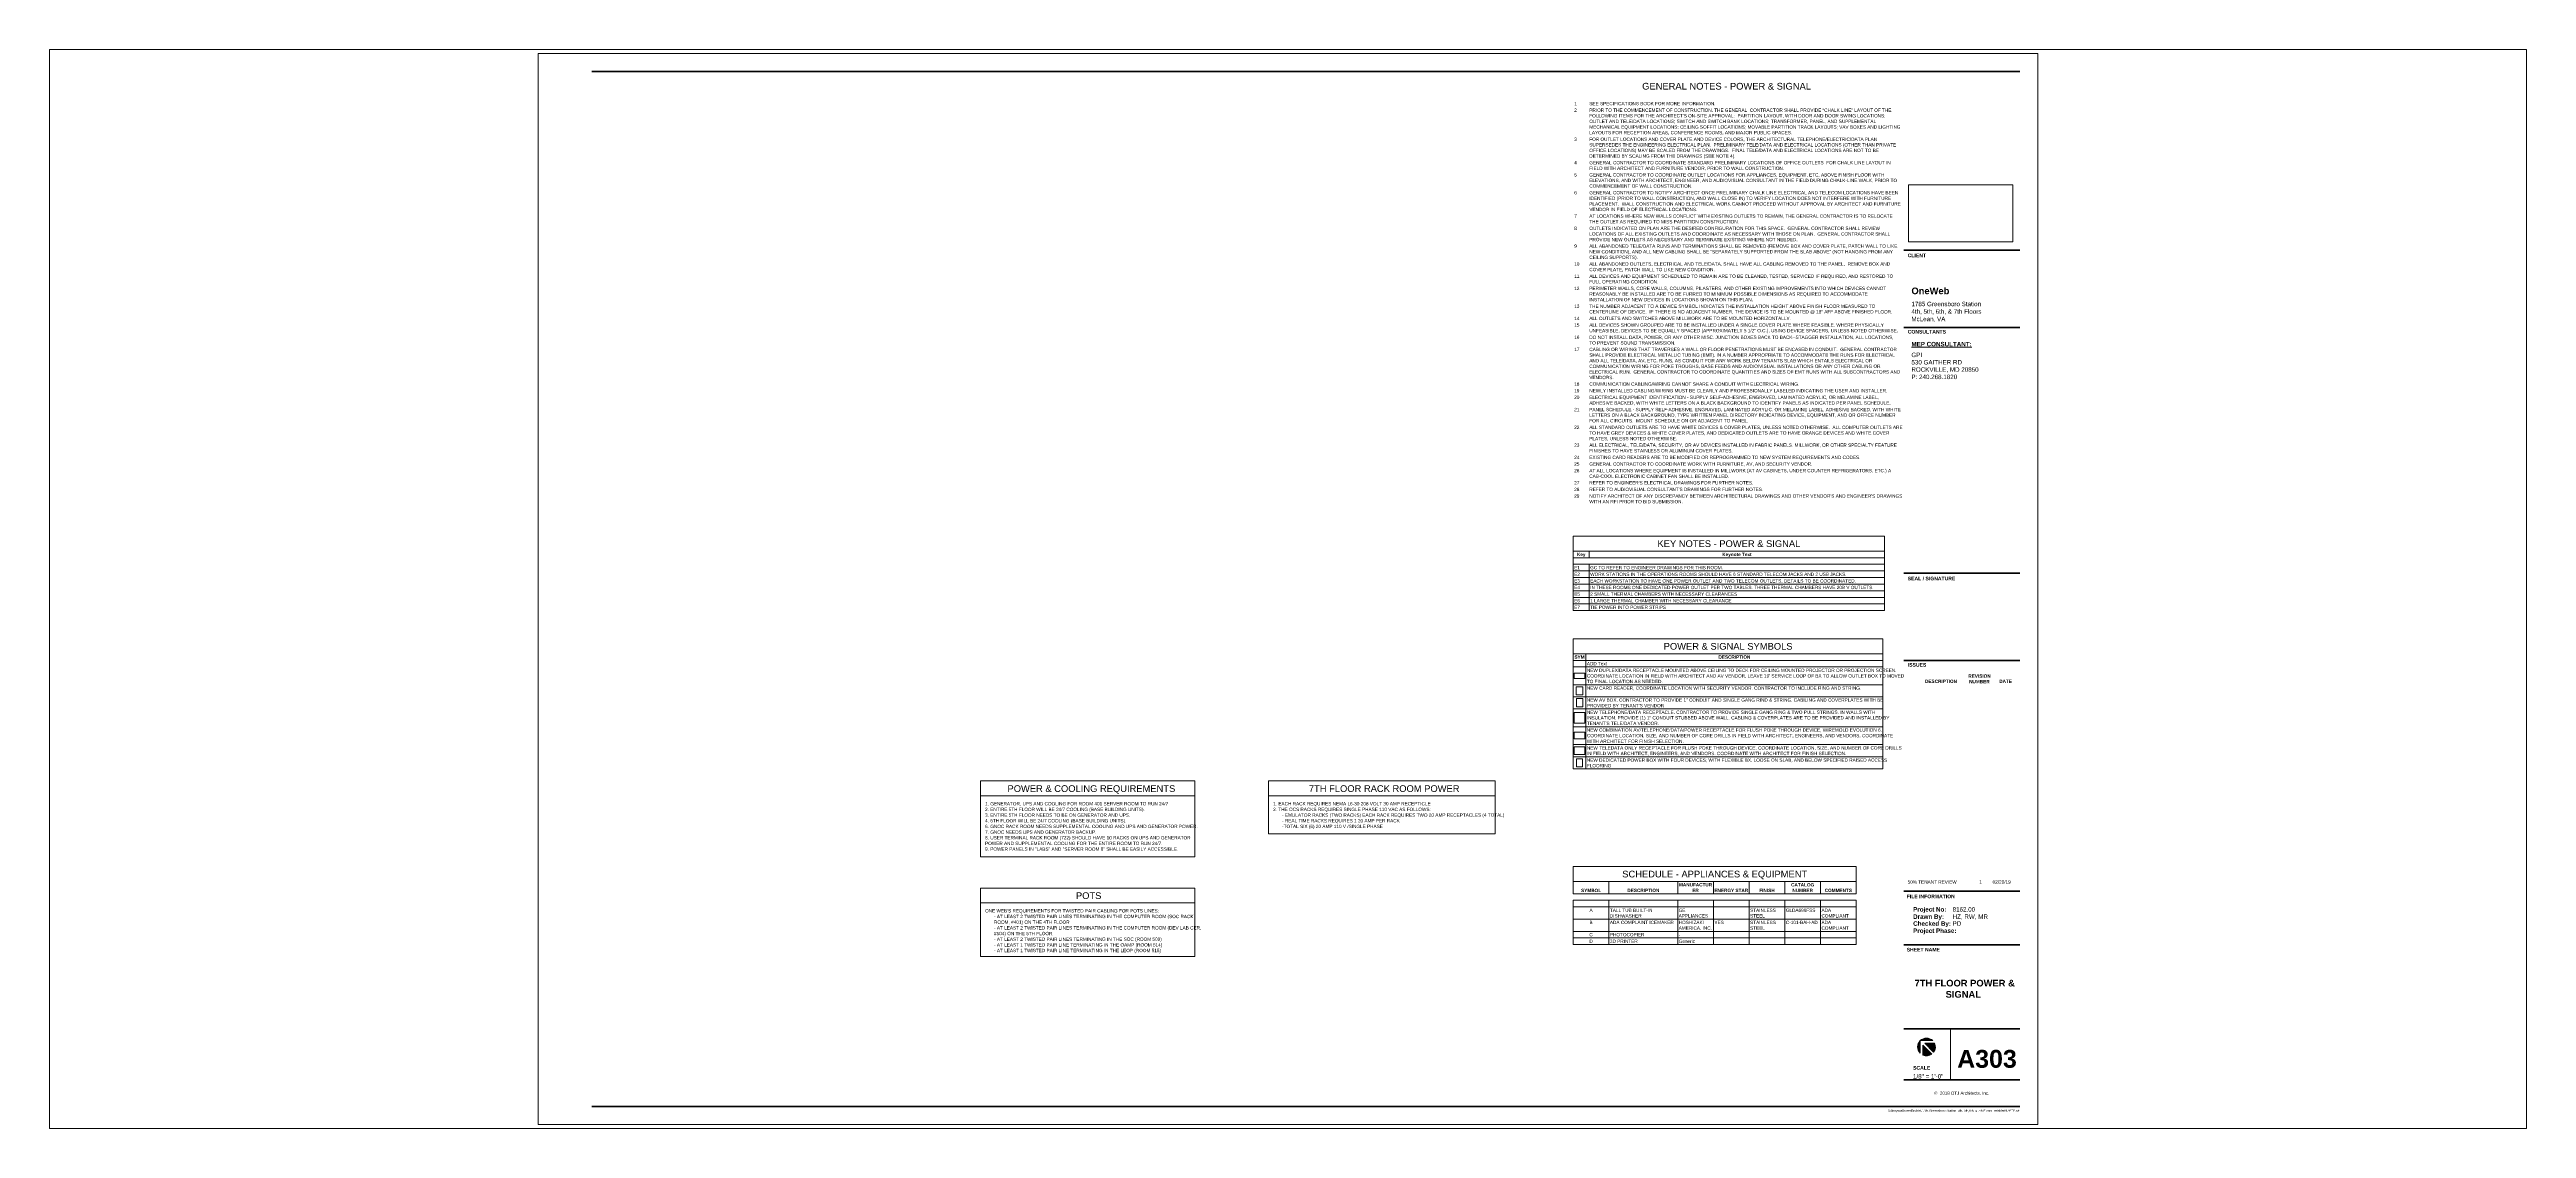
# Paper-space layout 'Layout1' of a CAD drawing. Header units: inches. Extents: x -13.7 to 55.7, y -0.1 to 30.1.
import ezdxf

# ---------------------------------------------------------------- set-up
doc = ezdxf.new("R2010")
doc.units = ezdxf.units.IN
doc.header["$MEASUREMENT"] = 0
for name, color, linetype, lineweight in [('A-ANNO-NOTE', 131, 'Continuous', 9), ('A-DETL', 90, 'Continuous', 9), ('A-DETL-THIN', 151, 'Continuous', 9), ('G-ANNO-SCHD', 231, 'Continuous', 9), ('G-ANNO-TEXT', 231, 'Continuous', 9), ('G-ANNO-TTLB', 6, 'Continuous', 9), ('G-ANNO-TTLB-THIN', 151, 'Continuous', 9), ('G-ANNO-TTLB-WIDE', 214, 'Continuous', 50)]:
    doc.layers.add(name, color=color, linetype=linetype, lineweight=lineweight)
doc.styles.add('Arial', font='arial.ttf', dxfattribs={"height": 0.09375})
doc.styles.add('Arial_B', font='arialbd.ttf', dxfattribs={"height": 0.09375})
doc.styles.add('Swis721 Lt BT', font='swissl.ttf', dxfattribs={"height": 0.088084})
doc.styles.add('Swis721 Lt BT_1', font='swissl.ttf', dxfattribs={"height": 0.125})
doc.styles.add('Swis721 Lt BT_2', font='swissl.ttf', dxfattribs={"height": 0.0625})
doc.styles.add('Swis721 Lt BT_3', font='swissl.ttf', dxfattribs={"height": 0.1875})
doc.styles.add('Swis721 Lt BT_4', font='swissl.ttf', dxfattribs={"height": 0.09375})
doc.styles.add('Swis721 Lt BT_B', font='', dxfattribs={"height": 0.101562})
doc.styles.add('Swis721 Lt BT_B_1', font='', dxfattribs={"height": 0.125})
doc.styles.add('Swis721 Lt BT_B_2', font='', dxfattribs={"height": 0.5})
doc.styles.add('Swis721 Lt BT_B_3', font='', dxfattribs={"height": 0.1875})
doc.styles.add('Swis721 Lt BT_B_4', font='', dxfattribs={"height": 0.09375})
doc.styles.get('Swis721 Lt BT_B').set_extended_font_data('Swis721 Lt BT', bold=True)
doc.styles.get('Swis721 Lt BT_B_1').set_extended_font_data('Swis721 Lt BT', bold=True)
doc.styles.get('Swis721 Lt BT_B_2').set_extended_font_data('Swis721 Lt BT', bold=True)
doc.styles.get('Swis721 Lt BT_B_3').set_extended_font_data('Swis721 Lt BT', bold=True)
doc.styles.get('Swis721 Lt BT_B_4').set_extended_font_data('Swis721 Lt BT', bold=True)
picture_1 = doc.add_image_def('image1.jpg', size_in_pixel=(2551, 1396))
picture_2 = doc.add_image_def('image2.jpg', size_in_pixel=(198, 262))
picture_3 = doc.add_image_def('image3.jpg', size_in_pixel=(499, 348))
picture_4 = doc.add_image_def('image4.jpg', size_in_pixel=(123, 78))
picture_5 = doc.add_image_def('image5.jpg', size_in_pixel=(59, 59))
picture_6 = doc.add_image_def('image6.jpg', size_in_pixel=(82, 107))
picture_7 = doc.add_image_def('image7.jpg', size_in_pixel=(245, 294))
picture_8 = doc.add_image_def('image8.jpg', size_in_pixel=(234, 121))

# ---------------------------------------------------------------- blocks, each defined once
blk = doc.blocks.new('Titleblock - 30 x 42 - DC_VA-4782849-7TH FLOOR POWER _ SIGNAL')
at = {"layer": 'G-ANNO-TTLB'}
h = blk.add_hatch(color=256, dxfattribs=at)
edge = h.paths.add_edge_path(flags=0)
edge.add_line((38.723, 2.358), (38.723, 2.007))
edge.add_arc((38.899, 2.182), 0.249, 135, 225, ccw=False)
h = blk.add_hatch(color=256, dxfattribs=at)
edge = h.paths.add_edge_path(flags=0)
edge.add_line((39.075, 2.358), (38.723, 2.358))
edge.add_arc((38.899, 2.182), 0.249, 45, 135, ccw=False)
h = blk.add_hatch(color=256, dxfattribs=at)
edge = h.paths.add_edge_path(flags=0)
edge.add_line((38.796, 1.956), (38.796, 2.233))
edge.add_line((38.796, 2.233), (39.047, 1.983))
edge.add_arc((38.899, 2.182), 0.249, 245.60725, 306.54348, ccw=False)
h = blk.add_hatch(color=256, dxfattribs=at)
edge = h.paths.add_edge_path(flags=0)
edge.add_line((38.848, 2.285), (39.125, 2.285))
edge.add_arc((38.899, 2.182), 0.249, -36.54348, 24.39275, ccw=False)
edge.add_line((39.099, 2.034), (38.848, 2.285))
at = {"layer": 'A-ANNO-NOTE'}
for p, q in [((38.723, 2.358), (39.075, 2.358)), ((38.723, 2.007), (38.723, 2.358)), ((38.723, 2.358), (38.723, 2.007)), ((39.075, 2.358), (38.723, 2.358)), ((38.723, 2.007), (38.723, 2.358)), ((38.723, 2.358), (39.075, 2.358)), ((39.047, 1.983), (38.796, 2.233)), ((38.796, 2.233), (39.047, 1.983)), ((38.796, 1.956), (38.796, 2.233)), ((38.796, 2.233), (38.796, 1.956)), ((39.047, 1.983), (38.796, 2.233)), ((38.796, 2.233), (38.796, 1.956)), ((39.099, 2.034), (38.848, 2.285)), ((38.848, 2.285), (39.099, 2.034)), ((39.125, 2.285), (38.848, 2.285)), ((38.848, 2.285), (39.125, 2.285)), ((38.848, 2.285), (39.099, 2.034)), ((39.125, 2.285), (38.848, 2.285))]:
    blk.add_line(p, q, dxfattribs=at)
for start, end in [(135, 225), (135, 225), (135, 225), (45, 135), (45, 135), (45, 135), (323.45652, 24.39275), (323.45652, 24.39275), (323.45652, 24.39275), (245.60725, 306.54348), (245.60725, 306.54348), (245.60725, 306.54348)]:
    blk.add_arc((38.899, 2.182), 0.249, start, end, dxfattribs=at)
at = {"layer": 'G-ANNO-TTLB'}
for p, q in [((42.013, 30.012), (0.012, 30.012)), ((0.012, 30.012), (0.012, 0.012)), ((42.013, 0.012), (42.013, 30.012)), ((0.012, 0.012), (42.013, 0.012))]:
    blk.add_line(p, q, dxfattribs=at)
at = {"layer": 'G-ANNO-TTLB-THIN'}
blk.add_line((39.575, 2.69), (39.575, 1.262), dxfattribs=at)
at = {"layer": 'G-ANNO-TTLB-WIDE'}
for p, q in [((41.513, 29.512), (1.512, 29.512)), ((38.262, 24.507), (41.513, 24.507)), ((38.262, 22.336), (41.513, 22.336)), ((38.262, 15.453), (41.513, 15.453)), ((38.262, 13.012), (41.513, 13.012)), ((41.513, 6.551), (38.262, 6.551)), ((41.513, 5.041), (38.262, 5.041)), ((38.262, 2.69), (41.513, 2.69)), ((38.262, 1.262), (41.513, 1.262)), ((1.512, 0.512), (38.262, 0.512)), ((38.262, 0.512), (41.513, 0.512))]:
    blk.add_line(p, q, dxfattribs=at)
at = {"layer": 'G-ANNO-TTLB', "attachment_point": 1}
for s, insert, char_height, width, style in [('CLIENT', (38.373, 24.41), 0.1016, 0.57128, 'Swis721 Lt BT_B'), ('CONSULTANTS', (38.374, 22.271), 0.10156, 1.19938, 'Swis721 Lt BT_B'), ('\\LMEP CONSULTANT:', (38.476, 21.936), 0.125, 1.94425, 'Swis721 Lt BT_B_1'), ('SEAL / SIGNATURE', (38.373, 15.356), 0.10156, 1.48344, 'Swis721 Lt BT_B'), ('ISSUES', (38.373, 12.938), 0.1016, 0.58075, 'Swis721 Lt BT_B'), ('REVISION', (40.07, 12.619), 0.0937, 0.76381, 'Arial_B'), ('DESCRIPTION', (38.857, 12.473), 0.09375, 1.09838, 'Arial_B'), ('NUMBER', (40.093, 12.463), 0.0937, 0.71016, 'Arial_B'), ('DATE', (40.935, 12.473), 0.0937, 0.43556, 'Arial_B'), ('FILE INFORMATION', (38.344, 6.45), 0.10156, 1.51816, 'Swis721 Lt BT_B'), ('Checked By:', (38.525, 5.701), 0.125, 1.20253, 'Swis721 Lt BT_B_1'), ('Project No:', (38.525, 6.099), 0.125, 1.05103, 'Swis721 Lt BT_B_1'), ('Drawn By:', (38.525, 5.895), 0.125, 0.96581, 'Swis721 Lt BT_B_1'), ('SHEET NAME', (38.344, 4.958), 0.1016, 1.04156, 'Swis721 Lt BT_B'), ('Project Phase:', (38.525, 5.501), 0.125, 1.3635, 'Swis721 Lt BT_B_1'), ('SCALE', (38.523, 1.647), 0.1016, 0.52709, 'Swis721 Lt BT_B'), ('©  2018 OTJ Architects, Inc.', (39.116, 0.93), 0.08808, 1.85587, 'Swis721 Lt BT')]:
    blk.add_mtext(s, dxfattribs=dict(at, insert=insert, char_height=char_height, width=width, style=style))
at = {"layer": 'G-ANNO-TTLB'}
image = blk.add_image(picture_1, insert=(38.392, 24.734), size_in_units=(2.924, 1.6), dxfattribs=at)
image.dxf.flags = 7

psp = doc.layouts.get("Layout1")

# ---------------------------------------------------------------- linework, layer by layer
at = {"layer": 'A-DETL', "lineweight": 18}
for p, q in [((12.399, 9.635), (18.399, 9.635)), ((12.399, 9.635), (12.399, 7.509)), ((12.399, 9.218), (18.399, 9.218)), ((18.399, 7.509), (18.399, 9.635)), ((20.469, 9.635), (26.813, 9.635)), ((20.469, 9.635), (20.469, 8.154)), ((20.469, 9.218), (26.813, 9.218)), ((26.813, 8.154), (26.813, 9.635)), ((20.469, 8.154), (26.813, 8.154)), ((12.399, 7.509), (18.399, 7.509)), ((12.399, 6.635), (18.399, 6.635)), ((12.399, 6.635), (12.399, 4.718)), ((18.399, 4.718), (18.399, 6.635)), ((12.399, 6.218), (18.399, 6.218)), ((12.399, 4.718), (18.399, 4.718))]:
    psp.add_line(p, q, dxfattribs=at)
at = {"layer": 'A-DETL-THIN'}
for p, q in [((29.002, 16.491), (29.002, 16.074)), ((37.725, 16.491), (29.002, 16.491)), ((29.002, 16.074), (29.002, 14.407)), ((29.002, 16.074), (37.725, 16.074)), ((29.45, 16.074), (29.45, 15.889)), ((37.725, 16.074), (37.725, 16.491)), ((37.725, 16.074), (37.725, 14.407)), ((29.45, 15.889), (29.002, 15.889)), ((29.45, 15.704), (29.002, 15.704)), ((29.45, 15.518), (29.002, 15.518)), ((29.45, 15.333), (29.002, 15.333)), ((37.725, 15.889), (29.45, 15.889)), ((37.725, 15.704), (29.45, 15.704)), ((29.45, 15.704), (29.45, 15.518)), ((37.725, 15.518), (29.45, 15.518)), ((29.45, 15.518), (29.45, 15.333)), ((37.725, 15.333), (29.45, 15.333)), ((29.45, 15.333), (29.45, 15.148)), ((29.45, 15.148), (29.002, 15.148)), ((29.45, 14.963), (29.002, 14.963)), ((29.45, 14.778), (29.002, 14.778)), ((29.45, 14.593), (29.002, 14.593)), ((37.725, 15.148), (29.45, 15.148)), ((29.45, 15.148), (29.45, 14.963)), ((37.725, 14.963), (29.45, 14.963)), ((29.45, 14.963), (29.45, 14.778)), ((37.725, 14.778), (29.45, 14.778)), ((29.45, 14.778), (29.45, 14.593)), ((37.725, 14.593), (29.45, 14.593)), ((29.45, 14.593), (29.45, 14.407)), ((37.725, 14.407), (29.002, 14.407)), ((29.002, 13.615), (29.002, 13.198)), ((37.679, 13.615), (29.002, 13.615)), ((29.002, 13.198), (29.002, 13.013)), ((29.002, 13.198), (37.679, 13.198)), ((29.356, 13.198), (29.356, 13.013)), ((37.679, 13.198), (37.679, 13.615)), ((37.679, 13.198), (37.679, 13.013)), ((29.356, 13.013), (29.002, 13.013)), ((29.002, 13.013), (29.002, 12.828)), ((29.356, 12.828), (29.002, 12.828)), ((29.002, 12.828), (29.002, 12.328)), ((37.679, 13.013), (29.356, 13.013)), ((29.356, 13.013), (29.356, 12.828)), ((37.679, 12.828), (29.356, 12.828)), ((29.356, 12.828), (29.356, 12.328)), ((37.679, 13.013), (37.679, 12.828)), ((37.679, 12.828), (37.679, 12.328)), ((29.356, 12.328), (29.002, 12.328)), ((29.002, 12.328), (29.002, 11.995)), ((29.356, 11.995), (29.002, 11.995)), ((29.002, 11.995), (29.002, 11.653)), ((37.679, 12.328), (29.356, 12.328)), ((29.356, 12.328), (29.356, 11.995)), ((37.679, 11.995), (29.356, 11.995)), ((29.356, 11.995), (29.356, 11.653)), ((37.679, 12.328), (37.679, 11.995)), ((37.679, 11.995), (37.679, 11.653)), ((29.356, 11.653), (29.002, 11.653)), ((29.002, 11.653), (29.002, 11.154)), ((29.356, 11.154), (29.002, 11.154)), ((29.002, 11.154), (29.002, 10.654)), ((37.679, 11.653), (29.356, 11.653)), ((29.356, 11.653), (29.356, 11.154)), ((37.679, 11.154), (29.356, 11.154)), ((29.356, 11.154), (29.356, 10.654)), ((37.679, 11.653), (37.679, 11.154)), ((37.679, 11.154), (37.679, 10.654)), ((29.356, 10.654), (29.002, 10.654)), ((29.002, 10.654), (29.002, 10.312)), ((37.679, 10.654), (29.356, 10.654)), ((29.356, 10.654), (29.356, 10.312)), ((37.679, 10.654), (37.679, 10.312)), ((29.356, 10.312), (29.002, 10.312)), ((29.002, 10.312), (29.002, 9.97)), ((29.356, 9.97), (29.002, 9.97)), ((37.679, 10.312), (29.356, 10.312)), ((29.356, 10.312), (29.356, 9.97)), ((37.679, 9.97), (29.356, 9.97)), ((37.679, 10.312), (37.679, 9.97)), ((29.002, 7.234), (29.002, 6.818)), ((36.929, 7.234), (29.002, 7.234)), ((36.929, 6.818), (36.929, 7.234)), ((29.002, 6.818), (29.002, 6.475)), ((29.002, 6.818), (36.929, 6.818)), ((30.002, 6.475), (29.002, 6.475)), ((30.002, 6.29), (29.002, 6.29)), ((29.002, 6.29), (29.002, 6.105)), ((30.002, 6.818), (30.002, 6.475)), ((31.929, 6.475), (30.002, 6.475)), ((31.929, 6.29), (30.002, 6.29)), ((30.002, 6.29), (30.002, 6.105)), ((31.929, 6.818), (31.929, 6.475)), ((32.929, 6.475), (31.929, 6.475)), ((32.929, 6.29), (31.929, 6.29)), ((31.929, 6.29), (31.929, 6.105)), ((32.929, 6.818), (32.929, 6.475)), ((33.929, 6.475), (32.929, 6.475)), ((33.929, 6.29), (32.929, 6.29)), ((32.929, 6.29), (32.929, 6.105)), ((33.929, 6.818), (33.929, 6.475)), ((34.929, 6.475), (33.929, 6.475)), ((34.929, 6.29), (33.929, 6.29)), ((33.929, 6.29), (33.929, 6.105)), ((34.929, 6.818), (34.929, 6.475)), ((35.929, 6.475), (34.929, 6.475)), ((35.929, 6.29), (34.929, 6.29)), ((34.929, 6.29), (34.929, 6.105)), ((35.929, 6.818), (35.929, 6.475)), ((36.929, 6.475), (35.929, 6.475)), ((36.929, 6.29), (35.929, 6.29)), ((35.929, 6.29), (35.929, 6.105)), ((36.929, 6.818), (36.929, 6.475)), ((36.929, 6.29), (36.929, 6.105)), ((30.002, 6.105), (29.002, 6.105)), ((29.002, 6.105), (29.002, 5.763)), ((30.002, 5.763), (29.002, 5.763)), ((29.002, 5.763), (29.002, 5.421)), ((31.929, 6.105), (30.002, 6.105)), ((30.002, 6.105), (30.002, 5.763)), ((31.929, 5.763), (30.002, 5.763)), ((30.002, 5.763), (30.002, 5.421)), ((32.929, 6.105), (31.929, 6.105)), ((31.929, 6.105), (31.929, 5.763)), ((32.929, 5.763), (31.929, 5.763)), ((31.929, 5.763), (31.929, 5.421)), ((33.929, 6.105), (32.929, 6.105)), ((32.929, 6.105), (32.929, 5.763)), ((33.929, 5.763), (32.929, 5.763)), ((32.929, 5.763), (32.929, 5.421)), ((34.929, 6.105), (33.929, 6.105)), ((33.929, 6.105), (33.929, 5.763)), ((34.929, 5.763), (33.929, 5.763)), ((33.929, 5.763), (33.929, 5.421)), ((35.929, 6.105), (34.929, 6.105)), ((34.929, 6.105), (34.929, 5.763)), ((35.929, 5.763), (34.929, 5.763)), ((34.929, 5.763), (34.929, 5.421)), ((36.929, 6.105), (35.929, 6.105)), ((35.929, 6.105), (35.929, 5.763)), ((36.929, 5.763), (35.929, 5.763)), ((35.929, 5.763), (35.929, 5.421)), ((36.929, 6.105), (36.929, 5.763)), ((36.929, 5.763), (36.929, 5.421)), ((30.002, 5.421), (29.002, 5.421)), ((29.002, 5.421), (29.002, 5.235)), ((30.002, 5.235), (29.002, 5.235)), ((29.002, 5.235), (29.002, 5.05)), ((30.002, 5.05), (29.002, 5.05)), ((31.929, 5.421), (30.002, 5.421)), ((30.002, 5.421), (30.002, 5.235)), ((31.929, 5.235), (30.002, 5.235)), ((30.002, 5.235), (30.002, 5.05)), ((31.929, 5.05), (30.002, 5.05)), ((32.929, 5.421), (31.929, 5.421)), ((31.929, 5.421), (31.929, 5.235)), ((32.929, 5.235), (31.929, 5.235)), ((31.929, 5.235), (31.929, 5.05)), ((32.929, 5.05), (31.929, 5.05)), ((33.929, 5.421), (32.929, 5.421)), ((32.929, 5.421), (32.929, 5.235)), ((33.929, 5.235), (32.929, 5.235)), ((32.929, 5.235), (32.929, 5.05)), ((33.929, 5.05), (32.929, 5.05)), ((34.929, 5.421), (33.929, 5.421)), ((33.929, 5.421), (33.929, 5.235)), ((34.929, 5.235), (33.929, 5.235)), ((33.929, 5.235), (33.929, 5.05)), ((34.929, 5.05), (33.929, 5.05)), ((35.929, 5.421), (34.929, 5.421)), ((34.929, 5.421), (34.929, 5.235)), ((35.929, 5.235), (34.929, 5.235)), ((34.929, 5.235), (34.929, 5.05)), ((35.929, 5.05), (34.929, 5.05)), ((36.929, 5.421), (35.929, 5.421)), ((35.929, 5.421), (35.929, 5.235)), ((36.929, 5.235), (35.929, 5.235)), ((35.929, 5.235), (35.929, 5.05)), ((36.929, 5.05), (35.929, 5.05)), ((36.929, 5.421), (36.929, 5.235)), ((36.929, 5.235), (36.929, 5.05))]:
    psp.add_line(p, q, dxfattribs=at)

# ---------------------------------------------------------------- block references
at = {"layer": 'G-ANNO-TTLB'}
psp.add_blockref('Titleblock - 30 x 42 - DC_VA-4782849-7TH FLOOR POWER _ SIGNAL', (0, 0), dxfattribs=at)

# ---------------------------------------------------------------- texts
at = {"layer": 'G-ANNO-SCHD'}
for s, insert, char_height, width, attachment_point, line_spacing_factor, style in [('GENERAL NOTES - POWER & SIGNAL', (33.298, 29.192), 0.1875, 5.28514, 2, 1.005062, 'Swis721 Lt BT_3'), ('2', (29.03, 28.474), 0.0937, 0.0831, 1, 1.005062, 'Swis721 Lt BT_4'), ('1', (29.03, 28.659), 0.0937, 0.0831, 1, 1.005062, 'Swis721 Lt BT_4'), ('SEE SPECIFICATIONS BOOK FOR MORE INFORMATION.', (29.453, 28.659), 0.09375, 3.95555, 1, 1.005062, 'Swis721 Lt BT_4'), ("PRIOR TO THE COMMENCEMENT OF CONSTRUCTION, THE GENERAL  CONTRACTOR SHALL PROVIDE “CHALK LINE” LAYOUT OF THE\\PFOLLOWING ITEMS FOR THE ARCHITECT'S ON-SITE APPROVAL:  PARTITION LAYOUT, WITH DOOR AND DOOR SWING LOCATIONS;\\POUTLET AND TELE/DATA LOCATIONS; SWITCH AND SWITCH BANK LOCATIONS; TRANSFORMER, PANEL, AND SUPPLEMENTAL\\PMECHANICAL EQUIPMENT LOCATIONS; CEILING SOFFIT LOCATIONS; MOVABLE PARTITION TRACK LAYOUTS; VAV BOXES AND LIGHTING\\PLAYOUTS FOR RECEPTION AREAS, CONFERENCE ROOMS, AND MAJOR PUBLIC SPACES.", (29.453, 28.474), 0.09375, 9.73098, 1, 1.005062, 'Swis721 Lt BT_4'), ('3', (29.03, 27.66), 0.0937, 0.0831, 1, 1.005062, 'Swis721 Lt BT_4'), ('FOR OUTLET LOCATIONS AND COVER PLATE AND DEVICE COLORS, THE ARCHITECTURAL TELEPHONE/ELECTRIC/DATA PLAN\\PSUPERSEDES THE ENGINEERING ELECTRICAL PLAN.  PRELIMINARY TELE/DATA AND ELECTRICAL LOCATIONS (OTHER THAN PRIVATE\\POFFICE LOCATIONS) MAY BE SCALED FROM THE DRAWINGS.  FINAL TELE/DATA AND ELECTRICAL LOCATIONS ARE NOT TO BE\\PDETERMINED BY SCALING FROM THE DRAWINGS (SEE NOTE 4).', (29.453, 27.66), 0.09375, 9.51492, 1, 1.005062, 'Swis721 Lt BT_4'), ('4', (29.03, 27.004), 0.0937, 0.0831, 1, 1.005062, 'Swis721 Lt BT_4'), ('5', (29.03, 26.662), 0.0937, 0.0831, 1, 1.005062, 'Swis721 Lt BT_4'), ('GENERAL CONTRACTOR TO COORDINATE STANDARD PRELIMINARY LOCATIONS OF OFFICE OUTLETS  FOR CHALK LINE LAYOUT IN\\PFIELD WITH ARCHITECT AND FURNITURE VENDOR, PRIOR TO WALL CONSTRUCTION.', (29.453, 27.004), 0.09375, 9.4152, 1, 1.005062, 'Swis721 Lt BT_4'), ('GENERAL CONTRACTOR TO COORDINATE OUTLET LOCATIONS FOR APPLIANCES, EQUIPMENT, ETC. ABOVE FINISH FLOOR WITH\\PELEVATIONS, AND WITH ARCHITECT, ENGINEER, AND AUDIOVISUAL CONSULTANT IN THE FIELD DURING CHALK-LINE WALK, PRIOR TO\\PCOMMENCEMENT OF WALL CONSTRUCTION.', (29.453, 26.662), 0.09375, 9.61702, 1, 1.005062, 'Swis721 Lt BT_4'), ('6', (29.03, 26.163), 0.0937, 0.0831, 1, 1.005062, 'Swis721 Lt BT_4'), ('GENERAL CONTRACTOR TO NOTIFY ARCHITECT ONCE PRELIMINARY CHALK LINE ELECTRICAL AND TELECOM LOCATIONS HAVE BEEN\\PIDENTIFIED (PRIOR TO WALL CONSTRUCTION, AND WALL CLOSE IN) TO VERIFY LOCATION DOES NOT INTERFERE WITH FURNITURE\\PPLACEMENT.  WALL CONSTRUCTION AND ELECTRICAL WORK CANNOT PROCEED WITHOUT APPROVAL BY ARCHITECT AND FURNITURE\\PVENDOR IN FIELD OF ELECTRICAL LOCATIONS.', (29.453, 26.163), 0.09375, 9.71436, 1, 1.005062, 'Swis721 Lt BT_4'), ('8', (29.03, 25.164), 0.0937, 0.0831, 1, 1.005062, 'Swis721 Lt BT_4'), ('7', (29.03, 25.506), 0.0937, 0.0831, 1, 1.005062, 'Swis721 Lt BT_4'), ('AT LOCATIONS WHERE NEW WALLS CONFLICT WITH EXISTING OUTLETS TO REMAIN, THE GENERAL CONTRACTOR IS TO RELOCATE\\PTHE OUTLET AS REQUIRED TO MISS PARTITION CONSTRUCTION.', (29.453, 25.506), 0.09375, 9.43182, 1, 1.005062, 'Swis721 Lt BT_4'), ('OUTLETS INDICATED ON PLAN ARE THE DESIRED CONFIGURATION FOR THIS SPACE.  GENERAL CONTRACTOR SHALL REVIEW\\PLOCATIONS OF ALL EXISTING OUTLETS AND COORDINATE AS NECESSARY WITH THOSE ON PLAN.  GENERAL CONTRACTOR SHALL\\PPROVIDE NEW OUTLETS AS NECESSARY AND TERMINATE EXISTING WHERE NOT NEEDED.', (29.453, 25.164), 0.09375, 9.39739, 1, 1.005062, 'Swis721 Lt BT_4'), ('9', (29.03, 24.665), 0.0937, 0.0831, 1, 1.005062, 'Swis721 Lt BT_4'), ('ALL ABANDONED TELE/DATA RUNS AND TERMINATIONS SHALL BE REMOVED (REMOVE BOX AND COVER PLATE, PATCH WALL TO LIKE\\PNEW CONDITION), AND ALL NEW CABLING SHALL BE "SEPARATELY SUPPORTED FROM THE SLAB ABOVE" (NOT HANGING FROM ANY\\PCEILING SUPPORTS).', (29.453, 24.665), 0.09375, 9.62533, 1, 1.005062, 'Swis721 Lt BT_4'), ('10', (29.03, 24.166), 0.0937, 0.1662, 1, 1.005062, 'Swis721 Lt BT_4'), ('11', (29.03, 23.823), 0.0937, 0.1662, 1, 1.005062, 'Swis721 Lt BT_4'), ('ALL ABANDONED OUTLETS, ELECTRICAL AND TELE/DATA, SHALL HAVE ALL CABLING REMOVED TO THE PANEL.  REMOVE BOX AND\\PCOVER PLATE, PATCH WALL TO LIKE NEW CONDITION.', (29.453, 24.166), 0.09375, 9.41401, 1, 1.005062, 'Swis721 Lt BT_4'), ('ALL DEVICES AND EQUIPMENT SCHEDULED TO REMAIN ARE TO BE CLEANED, TESTED, SERVICED IF REQUIRED, AND RESTORED TO\\PFULL OPERATING CONDITION.', (29.453, 23.823), 0.09375, 9.471, 1, 1.005062, 'Swis721 Lt BT_4'), ('12', (29.03, 23.481), 0.0937, 0.1662, 1, 1.005062, 'Swis721 Lt BT_4'), ('13', (29.03, 22.982), 0.0937, 0.1662, 1, 1.005062, 'Swis721 Lt BT_4'), ('THE NUMBER ADJACENT TO A DEVICE SYMBOL INDICATES THE INSTALLATION HEIGHT ABOVE FINISH FLOOR MEASURED TO\\PCENTERLINE OF DEVICE.  IF THERE IS NO ADJACENT NUMBER, THE DEVICE IS TO BE MOUNTED @ 18" AFF ABOVE FINISHED FLOOR.', (29.453, 22.982), 0.09375, 9.47693, 1, 1.005062, 'Swis721 Lt BT_4'), ('PERIMETER WALLS, CORE WALLS, COLUMNS, PILASTERS, AND OTHER EXISTING IMPROVEMENTS INTO WHICH DEVICES CANNOT\\PREASONABLY BE INSTALLED ARE TO BE FURRED TO MINIMUM POSSIBLE DIMENSIONS AS REQUIRED TO ACCOMMODATE\\PINSTALLATION OF NEW DEVICES IN LOCATIONS SHOWN ON THIS PLAN.', (29.453, 23.481), 0.09375, 9.23713, 1, 1.005062, 'Swis721 Lt BT_4'), ('14', (29.03, 22.64), 0.0937, 0.1662, 1, 1.005062, 'Swis721 Lt BT_4'), ('15', (29.03, 22.455), 0.0937, 0.1662, 1, 1.005062, 'Swis721 Lt BT_4'), ('ALL OUTLETS AND SWITCHES ABOVE MILLWORK ARE TO BE MOUNTED HORIZONTALLY.', (29.453, 22.64), 0.09375, 6.29421, 1, 1.005062, 'Swis721 Lt BT_4'), ('ALL DEVICES SHOWN GROUPED ARE TO BE INSTALLED UNDER A SINGLE COVER PLATE WHERE FEASIBLE. WHERE PHYSICALLY\\PUNFEASIBLE, DEVICES TO BE EQUALLY SPACED (APPROXIMATELY 5 1/2" O.C.), USING DEVICE SPACERS, UNLESS NOTED OTHERWISE.', (29.453, 22.455), 0.09375, 9.60633, 1, 1.005062, 'Swis721 Lt BT_4'), ('16', (29.03, 22.112), 0.0937, 0.1662, 1, 1.005062, 'Swis721 Lt BT_4'), ('17', (29.03, 21.77), 0.0937, 0.1662, 1, 1.005062, 'Swis721 Lt BT_4'), ('CABLING OR WIRING THAT TRAVERSES A WALL OR FLOOR PENETRATIONS MUST BE ENCASED IN CONDUIT.  GENERAL CONTRACTOR\\PSHALL PROVIDE ELECTRICAL METALLIC TUBING (EMT), IN A NUMBER APPROPRIATE TO ACCOMMODATE THE RUNS FOR ELECTRICAL\\PAND ALL TELE/DATA, AV, ETC. RUNS, AS CONDUIT FOR ANY WORK BELOW TENANTS SLAB WHICH ENTAILS ELECTRICAL OR\\PCOMMUNICATION WIRING FOR POKE TROUGHS, BASE FEEDS AND AUDIO/VISUAL INSTALLATIONS OR ANY OTHER CABLING OR\\PELECTRICAL RUN.  GENERAL CONTRACTOR TO COORDINATE QUANTITIES AND SIZES OF EMT RUNS WITH ALL SUBCONTRACTORS AND\\PVENDORS.', (29.453, 21.77), 0.09375, 9.71199, 1, 1.005062, 'Swis721 Lt BT_4'), ('DO NOT INSTALL DATA, POWER, OR ANY OTHER MISC. JUNCTION BOXES BACK TO BACK--STAGGER INSTALLATION, ALL LOCATIONS,\\PTO PREVENT SOUND TRANSMISSION.', (29.453, 22.112), 0.09375, 9.52798, 1, 1.005062, 'Swis721 Lt BT_4'), ('20', (29.03, 20.43), 0.0937, 0.1662, 1, 1.005062, 'Swis721 Lt BT_4'), ('18', (29.03, 20.8), 0.0937, 0.1662, 1, 1.005062, 'Swis721 Lt BT_4'), ('19', (29.03, 20.615), 0.0937, 0.1662, 1, 1.005062, 'Swis721 Lt BT_4'), ('ELECTRICAL EQUIPMENT IDENTIFICATION - SUPPLY SELF-ADHESIVE, ENGRAVED, LAMINATED ACRYLIC, OR MELAMINE LABEL,\\PADHESIVE BACKED, WITH WHITE LETTERS ON A BLACK BACKGROUND TO IDENTIFY PANELS AS INDICATED PER PANEL SCHEDULE.', (29.453, 20.43), 0.09375, 9.39858, 1, 1.005062, 'Swis721 Lt BT_4'), ('COMMUNICATION CABLING/WIRING CANNOT SHARE A CONDUIT WITH ELECTRICAL WIRING.', (29.453, 20.8), 0.09375, 6.58862, 1, 1.005062, 'Swis721 Lt BT_4'), ('NEWLY INSTALLED CABLING/WIRING MUST BE CLEARLY AND PROFESSIONALLY LABELED INDICATING THE USER AND INSTALLER.', (29.453, 20.615), 0.09375, 9.28462, 1, 1.005062, 'Swis721 Lt BT_4'), ('21', (29.03, 20.087), 0.0937, 0.1662, 1, 1.005062, 'Swis721 Lt BT_4'), ('22', (29.03, 19.588), 0.0937, 0.1662, 1, 1.005062, 'Swis721 Lt BT_4'), ('ALL STANDARD OUTLETS ARE TO HAVE WHITE DEVICES & COVER PLATES, UNLESS NOTED OTHERWISE.  ALL COMPUTER OUTLETS ARE\\PTO HAVE GREY DEVICES & WHITE COVER PLATES, AND DEDICATED OUTLETS ARE TO HAVE ORANGE DEVICES AND WHITE COVER\\PPLATES, UNLESS NOTED OTHERWISE.', (29.453, 19.588), 0.09375, 9.7203, 1, 1.005062, 'Swis721 Lt BT_4'), ('PANEL SCHEDULE - SUPPLY SELF-ADHESIVE, ENGRAVED, LAMINATED ACRYLIC, OR MELAMINE LABEL, ADHESIVE BACKED, WITH WHITE\\PLETTERS ON A BLACK BACKGROUND, TYPE WRITTEN PANEL DIRECTORY INDICATING DEVICE, EQUIPMENT, AND OR OFFICE NUMBER\\PFOR ALL CIRCUITS.  MOUNT SCHEDULE ON OR ADJACENT TO PANEL.', (29.453, 20.087), 0.09375, 9.70012, 1, 1.005062, 'Swis721 Lt BT_4'), ('23', (29.03, 19.089), 0.0937, 0.1662, 1, 1.005062, 'Swis721 Lt BT_4'), ('24', (29.03, 18.747), 0.0937, 0.1662, 1, 1.005062, 'Swis721 Lt BT_4'), ('ALL ELECTRICAL, TELE/DATA, SECURITY, OR AV DEVICES INSTALLED IN FABRIC PANELS, MILLWORK, OR OTHER SPECIALTY FEATURE\\PFINISHES TO HAVE STAINLESS OR ALUMINUM COVER PLATES.', (29.453, 19.089), 0.09375, 9.51492, 1, 1.005062, 'Swis721 Lt BT_4'), ('EXISTING CARD READERS ARE TO BE MODIFIED OR REPROGRAMMED TO NEW SYSTEM REQUIREMENTS AND CODES.', (29.453, 18.747), 0.09375, 8.44412, 1, 1.005062, 'Swis721 Lt BT_4'), ('25', (29.03, 18.561), 0.0937, 0.1662, 1, 1.005062, 'Swis721 Lt BT_4'), ('26', (29.03, 18.376), 0.0937, 0.1662, 1, 1.005062, 'Swis721 Lt BT_4'), ('AT ALL LOCATIONS WHERE EQUIPMENT IS INSTALLED IN MILLWORK (AT AV CABINETS, UNDER COUNTER REFRIGERATORS, ETC.) A\\PCAB-COOL ELECTRONIC CABINET FAN SHALL BE INSTALLED.', (29.453, 18.376), 0.09375, 9.3879, 1, 1.005062, 'Swis721 Lt BT_4'), ('GENERAL CONTRACTOR TO COORDINATE WORK WITH FURNITURE, AV, AND SECURITY VENDOR.', (29.453, 18.561), 0.09375, 6.9412, 1, 1.005062, 'Swis721 Lt BT_4'), ('27', (29.03, 18.034), 0.0937, 0.1662, 1, 1.005062, 'Swis721 Lt BT_4'), ('28', (29.03, 17.849), 0.0937, 0.1662, 1, 1.005062, 'Swis721 Lt BT_4'), ('29', (29.03, 17.664), 0.0937, 0.1662, 1, 1.005062, 'Swis721 Lt BT_4'), ("NOTIFY ARCHITECT OF ANY DISCREPANCY BETWEEN ARCHITECTURAL DRAWINGS AND OTHER VENDOR'S AND ENGINEER'S DRAWINGS\\PWITH AN RFI PRIOR TO BID SUBMISSION.", (29.453, 17.664), 0.09375, 9.71792, 1, 1.005062, 'Swis721 Lt BT_4'), ("REFER TO ENGINEER'S ELECTRICAL DRAWINGS FOR FURTHER NOTES.", (29.453, 18.034), 0.09375, 5.08096, 1, 1.005062, 'Swis721 Lt BT_4'), ("REFER TO AUDIOVISUAL CONSULTANT'S DRAWINGS FOR FURTHER NOTES.", (29.453, 17.849), 0.09375, 5.40623, 1, 1.005062, 'Swis721 Lt BT_4'), ('Key', (29.226, 16.028), 0.0937, 0.2588, 2, 1.005062, 'Swis721 Lt BT_B_4'), ('KEY NOTES - POWER & SIGNAL', (33.364, 16.376), 0.1875, 4.45652, 2, 1.005062, 'Swis721 Lt BT_3'), ('Keynote Text', (33.588, 16.028), 0.09375, 0.88798, 2, 1.005062, 'Swis721 Lt BT_B_4'), ('E1', (29.03, 15.658), 0.0937, 0.17807, 1, 1.005062, 'Swis721 Lt BT_4'), ('E2', (29.03, 15.472), 0.0937, 0.17807, 1, 1.005062, 'Swis721 Lt BT_4'), ('E3', (29.03, 15.287), 0.0937, 0.17807, 1, 1.005062, 'Swis721 Lt BT_4'), ('WORK STATIONS IN THE OPERATIONS ROOMS SHOULD HAVE 6 STANDARD TELECOM JACKS AND 2 USB JACKS.', (29.478, 15.472), 0.09375, 8.04287, 1, 1.005062, 'Swis721 Lt BT_4'), ('GC TO REFER TO ENGINEER DRAWINGS FOR THIS ROOM.', (29.478, 15.658), 0.09375, 4.14549, 1, 1.005062, 'Swis721 Lt BT_4'), ('EACH WORKSTATION TO HAVE ONE POWER OUTLET AND TWO TELECOM OUTLETS. DETAILS TO BE COORDINATED.', (29.478, 15.287), 0.09375, 8.29217, 1, 1.005062, 'Swis721 Lt BT_4'), ('E4', (29.03, 15.102), 0.0937, 0.17807, 1, 1.005062, 'Swis721 Lt BT_4'), ('E5', (29.03, 14.917), 0.0937, 0.17807, 1, 1.005062, 'Swis721 Lt BT_4'), ('E6', (29.03, 14.732), 0.0937, 0.17807, 1, 1.005062, 'Swis721 Lt BT_4'), ('2 SMALL THERMAL CHAMBERS WITH NECESSARY CLEARANCES', (29.478, 14.917), 0.09375, 4.57998, 1, 1.005062, 'Swis721 Lt BT_4'), ('1 LARGE THERMAL CHAMBER WITH NECESSARY CLEARANCE', (29.478, 14.732), 0.09375, 4.39954, 1, 1.005062, 'Swis721 Lt BT_4'), ('IN THESE ROOMS ONE DEDICATED POWER OUTLET PER TWO TABLES. THREE THERMAL CHAMBERS HAVE 20B V OUTLETS.', (29.478, 15.102), 0.09375, 8.81688, 1, 1.005062, 'Swis721 Lt BT_4'), ('E7', (29.03, 14.547), 0.0937, 0.17807, 1, 1.005062, 'Swis721 Lt BT_4'), ('TIE POWER INTO POWER STRIPS', (29.478, 14.547), 0.09375, 2.32323, 1, 1.005062, 'Swis721 Lt BT_4'), ('POWER & SIGNAL SYMBOLS', (33.341, 13.5), 0.1875, 4.02915, 2, 1.005062, 'Swis721 Lt BT_3'), ('SYM', (29.179, 13.152), 0.0937, 0.3134, 2, 1.005062, 'Swis721 Lt BT_B_4'), ('ADD Text', (29.385, 12.967), 0.0937, 0.63512, 1, 1.005062, 'Swis721 Lt BT_4'), ("NEW DUPLEX/DATA RECEPTACLE MOUNTED ABOVE CEILING TO DECK FOR CEILING MOUNTED PROJECTOR OR PROJECTION SCREEN.\\PCOORDINATE LOCATION IN FIELD WITH ARCHITECT AND AV VENDOR. LEAVE 10' SERVICE LOOP OF BX TO ALLOW OUTLET BOX TO MOVED\\PTO FINAL LOCATION AS NEEDED.", (29.385, 12.782), 0.09375, 9.89243, 1, 1.005062, 'Swis721 Lt BT_4'), ('DESCRIPTION', (33.518, 13.152), 0.09375, 1.00313, 2, 1.005062, 'Swis721 Lt BT_B_4'), ('NEW CARD READER, COORDINATE LOCATION WITH SECURITY VENDOR. CONTRACTOR TO INCLUDE RING AND STRING.', (29.385, 12.282), 0.09375, 8.56402, 1, 1.005062, 'Swis721 Lt BT_4'), ('NEW AV BOX. CONTRACTOR TO PROVIDE 1" CONDUIT AND SINGLE GANG RIND & STRING. CABILING AND COVERPLATES WITH BE\\PPROVIDED BY TENANT\'S VENDOR', (29.385, 11.949), 0.09375, 9.26444, 1, 1.005062, 'Swis721 Lt BT_4'), ('NEW COMBINATION AV/TELEPHONE/DATA/POWER RECEPTACLE FOR FLUSH POKE THROUGH DEVICE, WIREMOLD EVOLUTION 6.\\PCOORDINATE LOCATION, SIZE, AND NUMBER OF CORE DRILLS IN FIELD WITH ARCHITECT, ENGINEERS, AND VENDORS. COORDINATE\\PWITH ARCHITECT FOR FINISH SELECTION.', (29.385, 11.108), 0.09375, 9.5909, 1, 1.005062, 'Swis721 Lt BT_4'), ('NEW TELEPHONE/DATA RECEPTACLE. CONTRACTOR TO PROVIDE SINGLE GANG RING & TWO PULL STRINGS. IN WALLS WITH\\PINSULATION, PROVIDE (1) 1" CONDUIT STUBBED ABOVE WALL. CABLING & COVERPLATES ARE TO BE PROVIDED AND INSTALLED BY\\PTENANT\'S TELE/DATA VENDOR.', (29.385, 11.607), 0.09375, 9.42945, 1, 1.005062, 'Swis721 Lt BT_4'), ('NEW TELEDATA ONLY RECEPTACLE FOR FLUSH POKE THROUGH DEVICE. COORDINATE LOCATION, SIZE, AND NUMBER OF CORE DRILLS\\PIN FIELD WITH ARCHITECT, ENGINEERS, AND VENDORS. COORDINATE WITH ARCHITECT FOR FINISH SELECTION.', (29.385, 10.608), 0.09375, 9.85919, 1, 1.005062, 'Swis721 Lt BT_4'), ('NEW DEDICATED POWER BOX WITH FOUR DEVICES; WITH FLEXIBLE BX, LOOSE ON SLAB, AND BELOW SPECIFIED RAISED ACCESS\\PFLOORING', (29.385, 10.266), 0.09375, 9.35822, 1, 1.005062, 'Swis721 Lt BT_4'), ('SCHEDULE - APPLIANCES & EQUIPMENT', (32.966, 7.119), 0.1875, 5.81223, 2, 1.005062, 'Swis721 Lt BT_3'), ('SYMBOL', (29.502, 6.615), 0.0937, 0.61731, 2, 1.005062, 'Swis721 Lt BT_B_4'), ('DESCRIPTION', (30.966, 6.615), 0.09375, 1.00313, 2, 1.005062, 'Swis721 Lt BT_B_4'), ('MANUFACTUR\\PER', (32.429, 6.772), 0.0937, 1.04231, 2, 1.005062, 'Swis721 Lt BT_B_4'), ('ENERGY STAR', (33.429, 6.615), 0.09375, 1.03637, 2, 1.005062, 'Swis721 Lt BT_B_4'), ('FINISH', (34.429, 6.615), 0.0937, 0.48554, 2, 1.005062, 'Swis721 Lt BT_B_4'), ('CATALOG\\PNUMBER', (35.429, 6.772), 0.0937, 0.7111, 2, 1.005062, 'Swis721 Lt BT_B_4'), ('COMMENTS', (36.429, 6.615), 0.0937, 0.87492, 2, 1.005062, 'Swis721 Lt BT_B_4'), ('50% TENANT REVIEW', (38.369, 6.85), 0.09375, 1.64132, 1, 0.941778, 'Arial'), ('1', (40.411, 6.85), 0.0937, 0.08723, 2, 0.941778, 'Arial'), ('02/20/19', (40.749, 6.85), 0.0937, 0.61062, 1, 0.941778, 'Arial'), ('A', (29.502, 6.059), 0.0937, 0.09616, 2, 1.005062, 'Swis721 Lt BT_4'), ('B', (29.502, 5.717), 0.0937, 0.09972, 2, 1.005062, 'Swis721 Lt BT_4'), ('ADA COMPLAINT ICEMAKER', (30.03, 5.717), 0.09375, 2.0027, 1, 1.005062, 'Swis721 Lt BT_4'), ('TALL TUB BUILT-IN\\PDISHWASHER', (30.03, 6.059), 0.09375, 1.32722, 1, 1.005062, 'Swis721 Lt BT_4'), ('GE\\PAPPLIANCES', (31.957, 6.059), 0.0937, 0.91054, 1, 1.005062, 'Swis721 Lt BT_4'), ('HOSHIZAKI\\PAMERICA, INC.', (31.957, 5.717), 0.09375, 1.04231, 1, 1.005062, 'Swis721 Lt BT_4'), ('YES', (32.957, 5.717), 0.0937, 0.27779, 1, 1.005062, 'Swis721 Lt BT_4'), ('STAINLESS\\PSTEEL', (33.957, 6.059), 0.0937, 0.78826, 1, 1.005062, 'Swis721 Lt BT_4'), ('STAINLESS\\PSTEEL', (33.957, 5.717), 0.0937, 0.78826, 1, 1.005062, 'Swis721 Lt BT_4'), ('GLDA696FSS', (34.957, 6.059), 0.0937, 0.93309, 1, 1.005062, 'Swis721 Lt BT_4'), ('C-101-BAH-AD', (34.957, 5.717), 0.09375, 1.02331, 1, 1.005062, 'Swis721 Lt BT_4'), ('ADA\\PCOMPLIANT', (35.957, 6.059), 0.0937, 0.8583, 1, 1.005062, 'Swis721 Lt BT_4'), ('ADA\\PCOMPLIANT', (35.957, 5.717), 0.0937, 0.8583, 1, 1.005062, 'Swis721 Lt BT_4'), ('C', (29.502, 5.375), 0.0937, 0.10922, 2, 1.005062, 'Swis721 Lt BT_4'), ('D', (29.502, 5.19), 0.0937, 0.10922, 2, 1.005062, 'Swis721 Lt BT_4'), ('3D PRINTER', (30.03, 5.19), 0.0937, 0.85593, 1, 1.005062, 'Swis721 Lt BT_4'), ('PHOTOCOPIER', (30.03, 5.375), 0.09375, 1.08148, 1, 1.005062, 'Swis721 Lt BT_4'), ('-', (31.957, 5.375), 0.0937, 0.05105, 1, 1.005062, 'Swis721 Lt BT_4'), ('Generic', (31.957, 5.19), 0.0937, 0.52828, 1, 1.005062, 'Swis721 Lt BT_4')]:
    psp.add_mtext(s, dxfattribs=dict(at, insert=insert, char_height=char_height, width=width, attachment_point=attachment_point, line_spacing_factor=line_spacing_factor, style=style))
at = {"layer": 'G-ANNO-TEXT', "color": 7, "attachment_point": 1}
for s, insert, char_height, width, style in [('1. GENERATOR, UPS AND COOLING FOR ROOM 401 SERVER ROOM TO RUN 24/7', (12.527, 9.043), 0.09375, 5.97163, 'Swis721 Lt BT_4'), ('POWER & COOLING REQUIREMENTS ', (13.155, 9.514), 0.1875, 5.43506, 'Swis721 Lt BT_3'), ('1. EACH RACK REQUIRES NEMA L6-30 208 VOLT 30 AMP RECEPTICLE ', (20.597, 9.043), 0.09375, 5.12891, 'Swis721 Lt BT_4'), ('7TH FLOOR RACK ROOM POWER ', (21.597, 9.514), 0.1875, 4.8985, 'Swis721 Lt BT_3'), ('4. 6TH FLOOR WILL BE 24/7 COOLING (BASE BUILDING UNITS).', (12.527, 8.566), 0.09375, 4.62075, 'Swis721 Lt BT_4'), ('3. ENTIRE 5TH FLOOR NEEDS TO BE ON GENERATOR AND UPS.', (12.527, 8.725), 0.09375, 4.70912, 'Swis721 Lt BT_4'), ('2. ENTIRE 5TH FLOOR WILL BE 24/7 COOLING (BASE BUILDING UNITS).', (12.527, 8.884), 0.09375, 5.2015, 'Swis721 Lt BT_4'), ('6. GNOC RACK ROOM NEEDS SUPPLEMENTAL COOLING AND UPS AND GENERATOR POWER.', (12.527, 8.407), 0.09375, 6.92797, 'Swis721 Lt BT_4'), ('^I', (20.597, 8.725), 0.0937, 0.303, 'Swis721 Lt BT_4'), ('^I', (20.597, 8.566), 0.0937, 0.303, 'Swis721 Lt BT_4'), ('^I', (20.597, 8.407), 0.0937, 0.303, 'Swis721 Lt BT_4'), ('2. THE OCS RACKS REQUIRES SINGLE PHASE 110 VAC AS FOLLOWS:', (20.597, 8.884), 0.09375, 5.09103, 'Swis721 Lt BT_4'), ('- EMULATOR RACKS (TWO RACKS) EACH RACK REQUIRES TWO 20 AMP RECEPTACLES (4 TOTAL)', (20.847, 8.725), 0.09375, 7.14891, 'Swis721 Lt BT_4'), ('- REAL TIME RACKS REQUIRES 1 20 AMP PER RACK', (20.847, 8.566), 0.09375, 3.78119, 'Swis721 Lt BT_4'), ('-TOTAL SIX (6) 20 AMP 110 V /SINGLE PHASE', (20.847, 8.407), 0.09375, 3.25094, 'Swis721 Lt BT_4'), ('8. USER TERMINAL RACK ROOM (722) SHOULD HAVE 10 RACKS ON UPS AND GENERATOR ', (12.527, 8.089), 0.09375, 6.71966, 'Swis721 Lt BT_4'), ('9. POWER PANELS IN "LABS" AND "SERVER ROOM 8" SHALL BE EASILY ACCESSIBLE.', (12.527, 7.772), 0.09375, 6.18309, 'Swis721 Lt BT_4'), ('7. GNOC NEEDS UPS AND GENERATOR BACKUP.', (12.527, 8.248), 0.09375, 3.63284, 'Swis721 Lt BT_4'), ('POWER AND SUPPLEMENTAL COOLING FOR THE ENTIRE ROOM TO RUN 24/7.', (12.527, 7.931), 0.09375, 5.76647, 'Swis721 Lt BT_4'), ('POTS ', (15.072, 6.514), 0.1875, 0.88059, 'Swis721 Lt BT_3'), ('^I', (12.527, 5.884), 0.0937, 0.303, 'Swis721 Lt BT_4'), ('^I', (12.527, 5.725), 0.0937, 0.303, 'Swis721 Lt BT_4'), ('^I', (12.527, 5.566), 0.0937, 0.303, 'Swis721 Lt BT_4'), ("ONE WEB'S REQUIREMENTS FOR TWISTED PAIR CABLING FOR POTS LINES:", (12.527, 6.043), 0.09375, 5.58341, 'Swis721 Lt BT_4'), ('- AT LEAST 2 TWISTED PAIR LINES TERMINATING IN THE COMPUTER ROOM (SOC RACK ', (12.777, 5.884), 0.09375, 6.45137, 'Swis721 Lt BT_4'), ('- AT LEAST 2 TWISTED PAIR LINES TERMINATING IN THE COMPUTER ROOM (DEV LAB CER, ', (12.777, 5.566), 0.09375, 6.666, 'Swis721 Lt BT_4'), ('ROOM, #401) ON THE 4TH FLOOR', (12.777, 5.725), 0.09375, 2.52184, 'Swis721 Lt BT_4'), ('^I', (12.527, 5.407), 0.0937, 0.303, 'Swis721 Lt BT_4'), ('^I', (12.527, 5.248), 0.0937, 0.303, 'Swis721 Lt BT_4'), ('^I', (12.527, 5.089), 0.0937, 0.303, 'Swis721 Lt BT_4'), ('^I', (12.527, 4.931), 0.0937, 0.303, 'Swis721 Lt BT_4'), ('#504) ON THE 5TH FLOOR ', (12.777, 5.407), 0.09375, 1.99475, 'Swis721 Lt BT_4'), ('- AT LEAST 2 TWISTED PAIR LINES TERMINATING IN THE SOC (ROOM 509)', (12.777, 5.248), 0.09375, 5.38772, 'Swis721 Lt BT_4'), ('- AT LEAST 1 TWISTED PAIR LINE TERMINATING IN THE OAMP (ROOM 514)', (12.777, 5.089), 0.09375, 5.40981, 'Swis721 Lt BT_4'), ('- AT LEAST 1 TWISTED PAIR LINE TERMINATING IN THE LEOP (ROOM 515)', (12.777, 4.931), 0.09375, 5.36247, 'Swis721 Lt BT_4')]:
    psp.add_mtext(s, dxfattribs=dict(at, insert=insert, char_height=char_height, width=width, style=style))
at = {"layer": 'G-ANNO-TTLB', "attachment_point": 1}
for s, insert, char_height, width, style in [('OneWeb', (38.476, 23.458), 0.1875, 1.22778, 'Swis721 Lt BT_B_3'), ('1785 Greensboro Station ', (38.476, 23.06), 0.125, 2.34194, 'Swis721 Lt BT_1'), ('4th, 5th, 6th, & 7th Floors', (38.476, 22.849), 0.125, 2.29775, 'Swis721 Lt BT_1'), ('McLean, VA', (38.476, 22.639), 0.125, 1.09522, 'Swis721 Lt BT_1'), ('GPI', (38.476, 21.633), 0.125, 0.33456, 'Swis721 Lt BT_1'), ('530 GAITHER RD', (38.476, 21.427), 0.125, 1.60337, 'Swis721 Lt BT_1'), ('ROCKVILLE, MD 20850', (38.476, 21.223), 0.125, 2.16203, 'Swis721 Lt BT_1'), ('P: 240.268.1820', (38.476, 21.017), 0.125, 1.49291, 'Swis721 Lt BT_1'), ('8162.00', (39.63, 6.099), 0.125, 0.73856, 'Swis721 Lt BT_1'), ('HZ, RW, MR', (39.63, 5.895), 0.125, 1.12363, 'Swis721 Lt BT_1'), ('PD', (39.63, 5.701), 0.125, 0.27459, 'Swis721 Lt BT_1'), ('7TH FLOOR POWER &', (38.564, 4.064), 0.1875, 3.22253, 'Swis721 Lt BT_B_3'), ('SIGNAL', (39.434, 3.749), 0.1875, 1.11416, 'Swis721 Lt BT_B_3'), ('A303', (39.758, 2.099), 0.5, 1.87797, 'Swis721 Lt BT_B_2'), (' 1/8" = 1\'-0"', (38.472, 1.421), 0.125, 1.07628, 'Swis721 Lt BT_1')]:
    psp.add_mtext(s, dxfattribs=dict(at, insert=insert, char_height=char_height, width=width, style=style))

# ---------------------------------------------------------------- pictures from other files: only their frames are drawn
at = {"layer": 'A-DETL-THIN'}
image = psp.add_image(picture_8, insert=(29.03, 12.501), size_in_units=(0.298, 0.154), dxfattribs=at)
image.dxf.flags = 7
image = psp.add_image(picture_7, insert=(29.087, 12.051), size_in_units=(0.185, 0.222), dxfattribs=at)
image.dxf.flags = 7
image = psp.add_image(picture_6, insert=(29.091, 11.709), size_in_units=(0.177, 0.231), dxfattribs=at)
image.dxf.flags = 7
image = psp.add_image(picture_5, insert=(29.03, 11.254), size_in_units=(0.298, 0.298), dxfattribs=at)
image.dxf.flags = 7
image = psp.add_image(picture_4, insert=(29.03, 10.81), size_in_units=(0.298, 0.189), dxfattribs=at)
image.dxf.flags = 7
image = psp.add_image(picture_3, insert=(29.03, 10.379), size_in_units=(0.298, 0.208), dxfattribs=at)
image.dxf.flags = 7
image = psp.add_image(picture_2, insert=(29.092, 10.026), size_in_units=(0.174, 0.231), dxfattribs=at)
image.dxf.flags = 7

# ---------------------------------------------------------------- viewports
at = {"layer": '0'}
psp.add_viewport(center=(21.013, 15.012), size=(69.384, 30.2279), view_center_point=(21.013, 15.012), view_height=30.2279, dxfattribs=at)

# ---------------------------------------------------------------- next in the draw order: texts
at = {"layer": 'G-ANNO-TTLB', "insert": (41.497, 0.427), "char_height": 0.0625, "width": 4.23357, "attachment_point": 3, "line_spacing_factor": 1.005062, "style": 'Swis721 Lt BT_2', "bg_fill": 3, "box_fill_scale": 1.25, "bg_fill_color": 256, "bg_fill_true_color": 13158600, "bg_fill_transparency": 0}
psp.add_mtext('\\\\\\\\dionysus\\\\home$\\\\robin\\\\1785 Greensboro Station_4th, 5th,6th, & 7th Floors_rwinklerM7PEF.rvt', dxfattribs=at)

doc.saveas('drawing.dxf')
